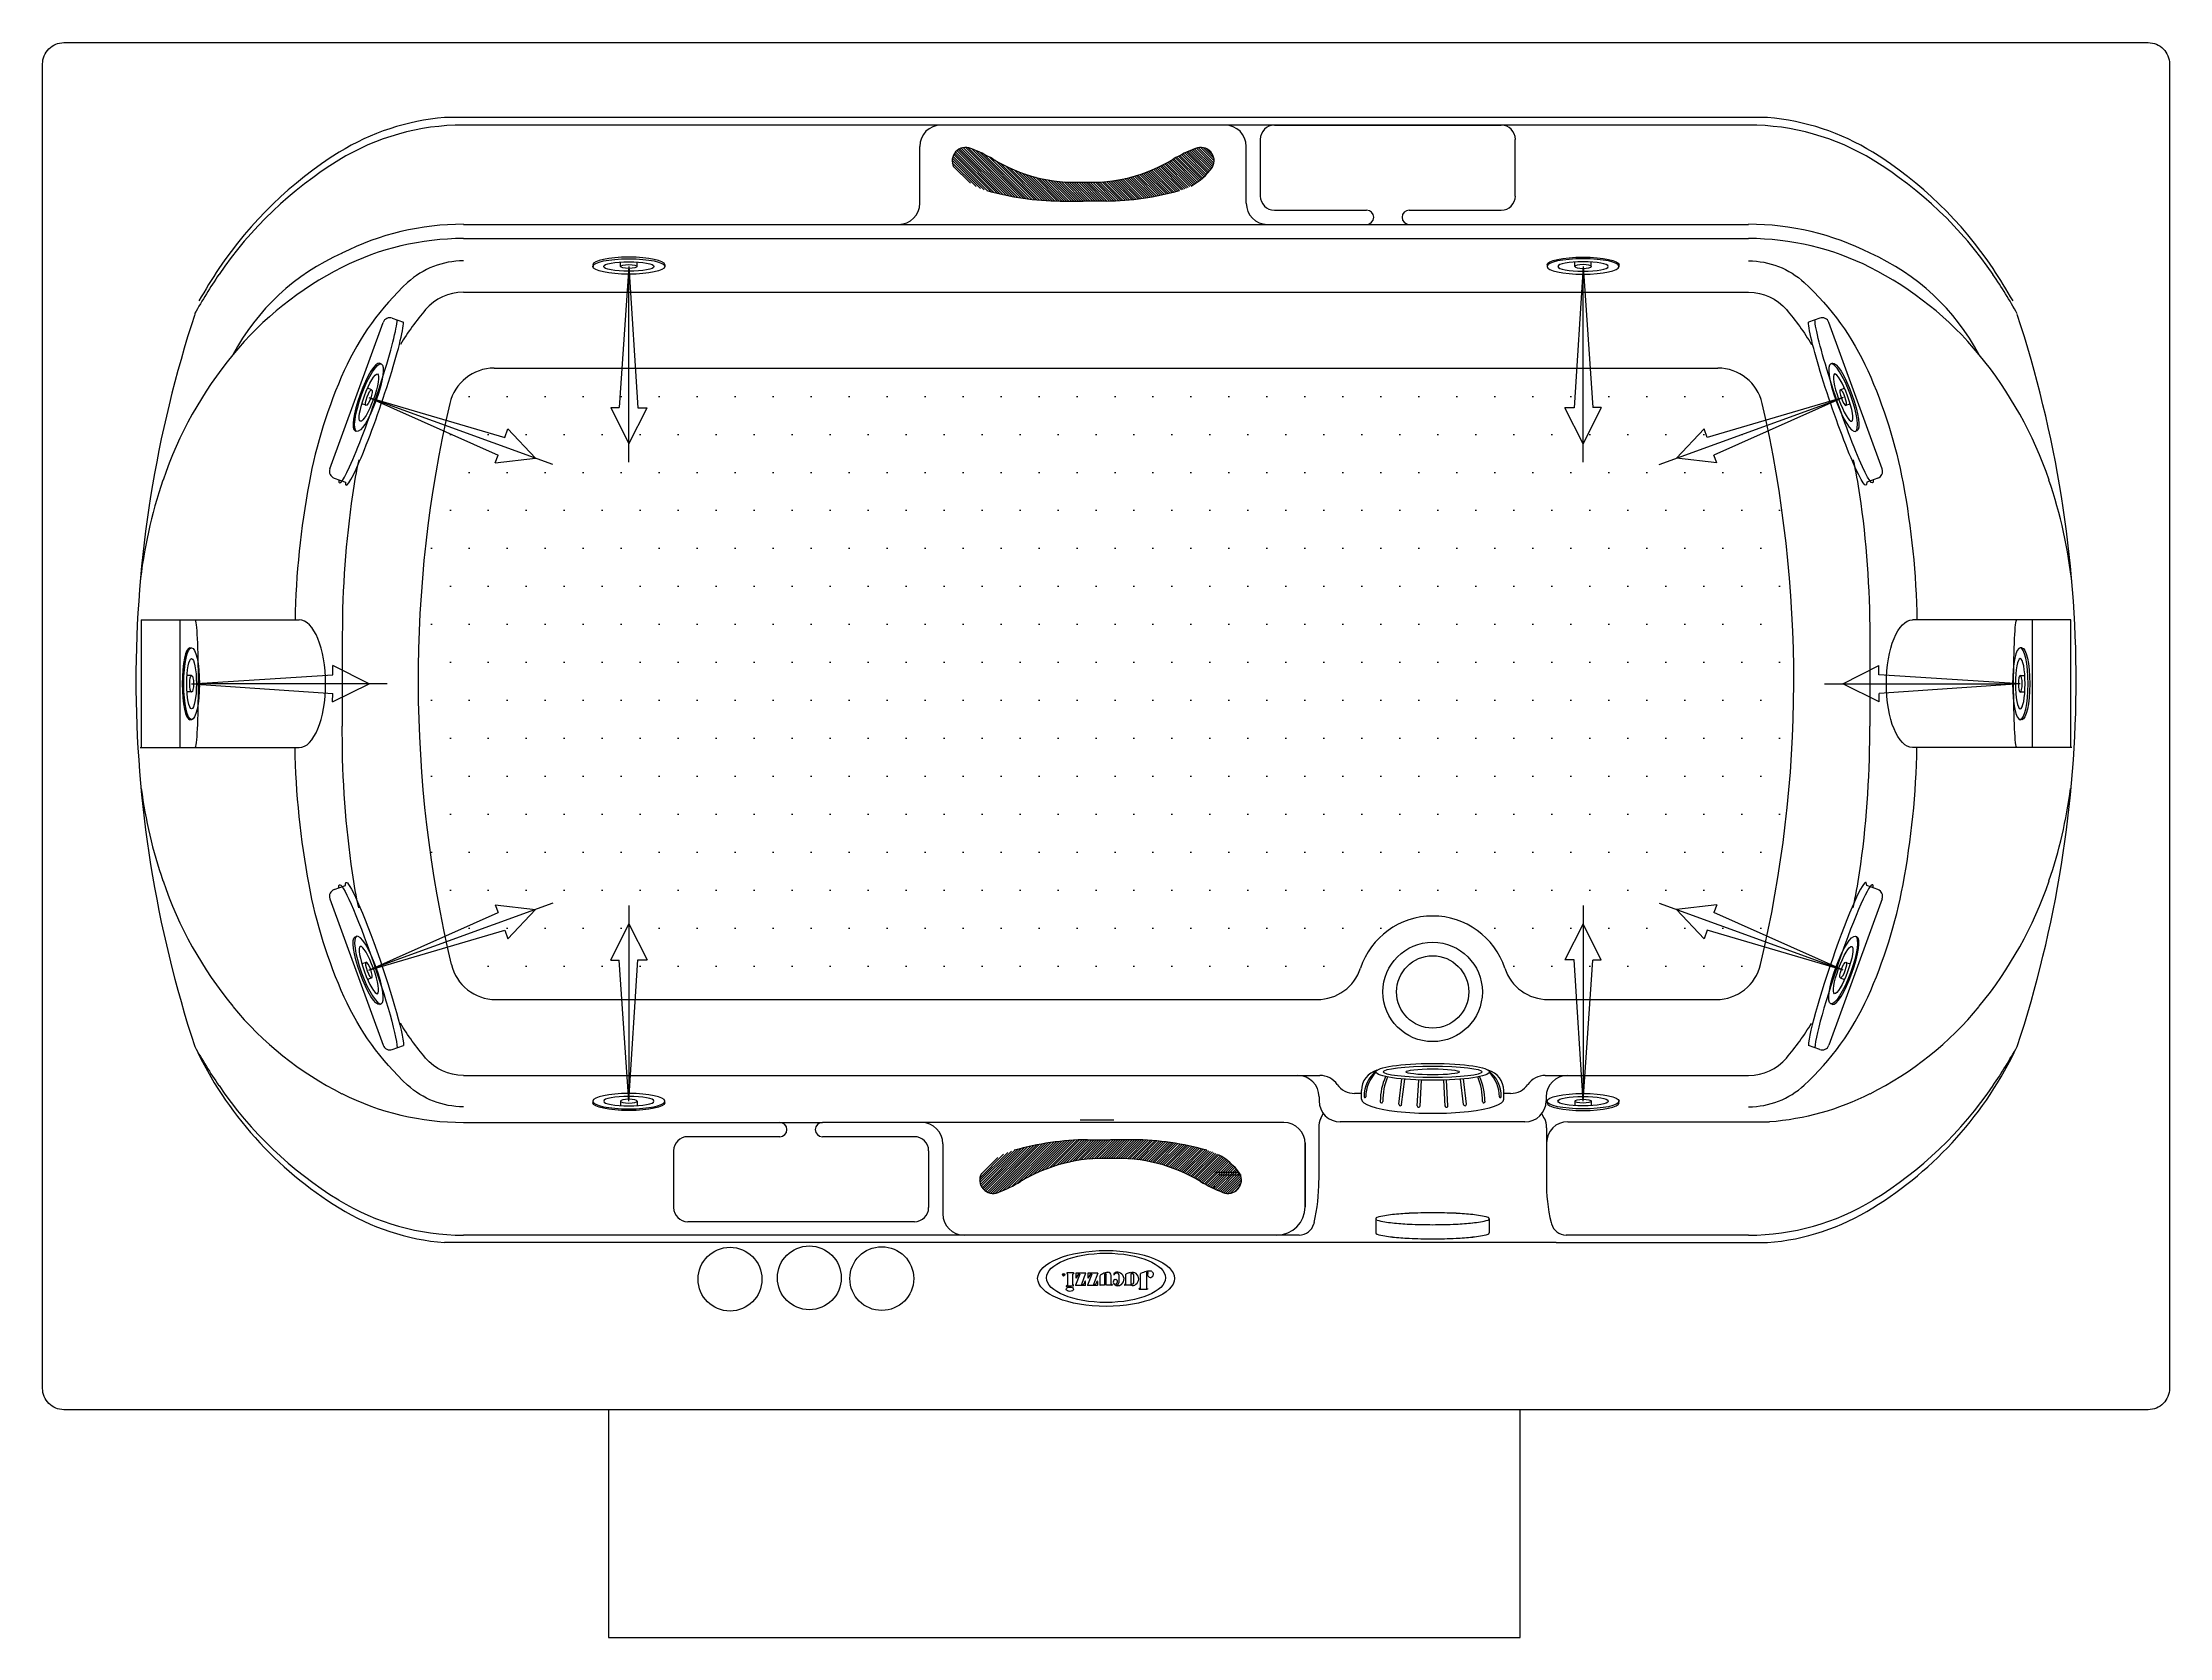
# Model space of a CAD drawing. Header units: millimetres. Extents: x -1227.97 to -1226.57, y 2265.08 to 2266.13.
import ezdxf
from ezdxf.enums import TextEntityAlignment as Align

# ---------------------------------------------------------------- set-up
doc = ezdxf.new("R2010")
doc.units = ezdxf.units.MM
doc.header["$LTSCALE"] = 10
doc.linetypes.add('CENTER', pattern=[2, 1.25, -0.25, 0.25, -0.25])
doc.linetypes.add('HIDDEN', pattern=[0.375, 0.25, -0.125])
for name, color, linetype in [('CONTOR04', 7, 'Continuous'), ('jacuzzi', 1, 'Continuous'), ('LCENTR02', 1, 'CENTER'), ('LCOTA02', 1, 'Continuous')]:
    doc.layers.add(name, color=color, linetype=linetype)
doc.styles.add('ROMANS', font='romans', dxfattribs={"height": 4})

# ---------------------------------------------------------------- blocks, each defined once
blk = doc.blocks.new('A$C302A24D9')
at = {"layer": 'jacuzzi'}
for p, q in [((1.81, 1.02), (1.81, 1.61)), ((2.9, 1.02), (2.9, 1.61)), ((0, 1.23), (0, 1.02)), ((4.71, 1.23), (4.71, 1.02))]:
    blk.add_line(p, q, dxfattribs=at)
at = {"layer": 'jacuzzi', "extrusion": (0, 0, -1)}
for centre, major_axis, ratio, start_param, end_param in [((2.36, 1.23), (2.36, 0), 0.431953, 3.141593, 6.283185), ((2.36, 1.02), (2.36, 0), 0.431953, 3.141593, 9.424778), ((2.36, 1.02), (1.65, 0), 0.381644, 3.141593, 9.424778), ((2.36, 1.02), (0.544, 0), 0.461888, 1.570796326794896, 7.853981633974482)]:
    blk.add_ellipse(centre, major_axis=major_axis, ratio=ratio, start_param=start_param, end_param=end_param, dxfattribs=at)
blk = doc.blocks.new('BMG')
at = {"layer": 'LCENTR02'}
blk.add_line((0, -12.84), (0, 1.55), dxfattribs=at)
at = {"layer": 'LCOTA02'}
for p, q in [((0, 0), (-0.59, -9.27)), ((0, 0), (0.64, -9.26)), ((0, -11.64), (-1.2, -9.27)), ((-0.59, -9.27), (-1.2, -9.27)), ((1.18, -9.25), (0, -11.64)), ((1.18, -9.25), (0.64, -9.26))]:
    blk.add_line(p, q, dxfattribs=at)
at = {"layer": 'CONTOR04', "yscale": 0.5}
blk.add_blockref('A$C302A24D9', (-2.36, -0.51), dxfattribs=at)

msp = doc.modelspace()

# ---------------------------------------------------------------- hatches: boundary and pattern name
at = {"layer": 'jacuzzi'}
h = msp.add_hatch(dxfattribs=at)
h.set_pattern_fill('ANSI31', color=256, scale=0.00884, style=0)
h.set_pattern_definition([(315, (-1229.847684, 2261.1131028), (-0.000781353, -0.000781353), [])])
h.paths.add_polyline_path([(-1227.2292, 2266.0543, -0.040015), (-1227.2142, 2266.0615, -0.693838), (-1227.2034, 2266.049, -0.117767), (-1227.2174, 2266.0366, -0.051981), (-1227.225, 2266.0336, -0.067757), (-1227.2733, 2266.0267), (-1227.2885, 2266.0267), (-1227.3036, 2266.0267, -0.067757), (-1227.3519, 2266.0336, -0.051981), (-1227.3596, 2266.0366, -0.117767), (-1227.3736, 2266.049, -0.693838), (-1227.3627, 2266.0615, -0.040015), (-1227.3478, 2266.0543, 0.150241), (-1227.2885, 2266.0391, 0.150241)])
h = msp.add_hatch(dxfattribs=at)
h.set_pattern_fill('DOTS', color=256, scale=0.4, style=0)
h.set_pattern_definition([(0, (-1254.54251, 2262.148062), (0.0125, 0.025), [0, -0.025])])
h.paths.add_polyline_path([(-1227.6751, 2265.501, -0.347675), (-1227.7043, 2265.5241, -0.115309), (-1227.7054, 2265.8934, -0.349236), (-1227.6761, 2265.9167), (-1226.8707, 2265.9167, -0.349236), (-1226.8415, 2265.8934, -0.115309), (-1226.8425, 2265.5241, -0.347675), (-1226.8717, 2265.501), (-1226.9824, 2265.501, -0.323974), (-1227.0109, 2265.5217, 0.72393), (-1227.1059, 2265.5217, -0.323974), (-1227.1344, 2265.501)])
h = msp.add_hatch(dxfattribs=at)
h.set_pattern_fill('ANSI31', color=256, scale=0.00884, style=0)
h.set_pattern_definition([(45, (-1229.8295968, 2270.3223108), (-0.000781353, 0.000781353), [])])
h.paths.add_polyline_path([(-1227.2111, 2265.3811, 0.040015), (-1227.1961, 2265.3739, 0.693838), (-1227.1853, 2265.3864, 0.117767), (-1227.1993, 2265.3988, 0.051981), (-1227.2069, 2265.4018, 0.067757), (-1227.2552, 2265.4087), (-1227.2704, 2265.4087), (-1227.2856, 2265.4087, 0.067757), (-1227.3338, 2265.4018, 0.051981), (-1227.3415, 2265.3988, 0.117767), (-1227.3555, 2265.3864, 0.693838), (-1227.3447, 2265.3739, 0.040015), (-1227.3297, 2265.3811, -0.150241), (-1227.2704, 2265.3963, -0.150241)])

# ---------------------------------------------------------------- linework, layer by layer
for p, q in [((-1227.4845, 2266.0816), (-1227.7089, 2266.0816)), ((-1227.4845, 2266.0767), (-1227.6964, 2266.0767)), ((-1226.8379, 2266.0816), (-1227.4845, 2266.0816)), ((-1226.8504, 2266.0767), (-1227.4845, 2266.0767)), ((-1227.1951, 2266.0767), (-1227.382, 2266.0767)), ((-1227.1625, 2266.0767), (-1227.0133, 2266.0767)), ((-1227.396, 2266.0253), (-1227.396, 2266.0627)), ((-1227.1811, 2266.0253), (-1227.1811, 2266.0627)), ((-1227.1718, 2266.03), (-1227.1718, 2266.0673)), ((-1227.004, 2266.03), (-1227.004, 2266.0673)), ((-1227.3036, 2266.0267), (-1227.2885, 2266.0267)), ((-1227.2733, 2266.0267), (-1227.2885, 2266.0267)), ((-1227.1625, 2266.0207), (-1227.1019, 2266.0207)), ((-1227.0739, 2266.0207), (-1227.0133, 2266.0207)), ((-1227.6964, 2266.0113), (-1226.8504, 2266.0113)), ((-1227.6964, 2266.002), (-1227.4845, 2266.002)), ((-1227.4845, 2266.002), (-1226.8504, 2266.002)), ((-1227.6964, 2265.9667), (-1226.8504, 2265.9667)), ((-1227.7843, 2265.8503), (-1227.7492, 2265.9468)), ((-1227.7432, 2265.9496), (-1227.7358, 2265.9469)), ((-1226.8036, 2265.9496), (-1226.811, 2265.9469)), ((-1226.7625, 2265.8503), (-1226.7977, 2265.9468)), ((-1227.6761, 2265.9167), (-1226.8707, 2265.9167)), ((-1227.7815, 2265.8443), (-1227.7741, 2265.8417)), ((-1226.7653, 2265.8443), (-1226.7727, 2265.8417)), ((-1227.9085, 2265.7509), (-1227.8044, 2265.7509)), ((-1227.9084, 2265.7509), (-1227.9084, 2265.6669)), ((-1227.883, 2265.7509), (-1227.883, 2265.6669)), ((-1226.6383, 2265.7509), (-1226.7425, 2265.7509)), ((-1226.6638, 2265.7509), (-1226.6638, 2265.6669)), ((-1226.6385, 2265.7509), (-1226.6385, 2265.6669)), ((-1227.7761, 2265.7409), (-1227.7761, 2265.681)), ((-1226.7707, 2265.7409), (-1226.7707, 2265.681)), ((-1227.7761, 2265.6768), (-1227.7761, 2265.681)), ((-1226.7707, 2265.6768), (-1226.7707, 2265.681)), ((-1227.9092, 2265.6669), (-1227.8044, 2265.6669)), ((-1226.6376, 2265.6669), (-1226.7425, 2265.6669)), ((-1227.7843, 2265.5674), (-1227.7492, 2265.4709)), ((-1227.7815, 2265.5734), (-1227.7741, 2265.5761)), ((-1226.7625, 2265.5674), (-1226.7977, 2265.4709)), ((-1226.7653, 2265.5734), (-1226.7727, 2265.5761)), ((-1227.6751, 2265.501), (-1227.1344, 2265.501)), ((-1226.9824, 2265.501), (-1226.8717, 2265.501)), ((-1227.7432, 2265.4681), (-1227.7358, 2265.4708)), ((-1226.8036, 2265.4681), (-1226.811, 2265.4708)), ((-1227.6964, 2265.451), (-1227.1326, 2265.451)), ((-1227.1053, 2265.4392), (-1227.1098, 2265.4392)), ((-1227.1053, 2265.4354), (-1227.1053, 2265.4411)), ((-1227.1053, 2265.4354), (-1227.1053, 2265.4411)), ((-1227.0806, 2265.4321), (-1227.0786, 2265.4487)), ((-1227.0788, 2265.4319), (-1227.0768, 2265.4485)), ((-1227.0685, 2265.431), (-1227.0676, 2265.448)), ((-1227.0666, 2265.4309), (-1227.0658, 2265.4479)), ((-1227.0502, 2265.4309), (-1227.0511, 2265.4479)), ((-1227.0484, 2265.431), (-1227.0492, 2265.448)), ((-1227.038, 2265.4319), (-1227.0401, 2265.4485)), ((-1227.0362, 2265.4321), (-1227.0382, 2265.4487)), ((-1227.0115, 2265.4354), (-1227.0116, 2265.4411)), ((-1227.0071, 2265.4392), (-1227.0116, 2265.4392)), ((-1226.9843, 2265.451), (-1226.8504, 2265.451)), ((-1227.1332, 2265.437), (-1227.1332, 2265.4344)), ((-1227.1319, 2265.4228), (-1227.1304, 2265.426)), ((-1226.9849, 2265.4228), (-1226.9865, 2265.426)), ((-1226.9837, 2265.437), (-1226.9837, 2265.4344)), ((-1227.6964, 2265.4201), (-1227.4601, 2265.4201)), ((-1227.4881, 2265.4107), (-1227.5487, 2265.4107)), ((-1227.1563, 2265.4201), (-1227.4601, 2265.4201)), ((-1227.3995, 2265.4107), (-1227.4601, 2265.4107)), ((-1227.1334, 2265.4166), (-1227.1334, 2265.382)), ((-1226.9977, 2265.4204), (-1227.1192, 2265.4204)), ((-1226.9834, 2265.4166), (-1226.9834, 2265.382)), ((-1226.9694, 2265.4206), (-1226.8367, 2265.4206)), ((-1227.558, 2265.4014), (-1227.558, 2265.3641)), ((-1227.3902, 2265.4014), (-1227.3902, 2265.3641)), ((-1227.3808, 2265.4061), (-1227.3808, 2265.3594)), ((-1227.2856, 2265.4087), (-1227.2704, 2265.4087)), ((-1227.2552, 2265.4087), (-1227.2704, 2265.4087)), ((-1227.1423, 2265.4066), (-1227.1423, 2265.3646)), ((-1227.1423, 2265.3646), (-1227.1423, 2265.4061)), ((-1227.3995, 2265.3547), (-1227.5487, 2265.3547)), ((-1227.1364, 2265.3542), (-1227.1366, 2265.3534)), ((-1227.0958, 2265.3567), (-1227.0958, 2265.3474)), ((-1227.0211, 2265.3567), (-1227.0211, 2265.3474)), ((-1226.9804, 2265.3542), (-1226.9802, 2265.3534)), ((-1226.977, 2265.341), (-1227.7089, 2265.341)), ((-1227.1463, 2265.3459), (-1227.6964, 2265.3459)), ((-1226.977, 2265.341), (-1226.8379, 2265.341)), ((-1226.8504, 2265.3459), (-1226.9705, 2265.3459)), ((-1227.2992, 2265.3209), (-1227.2992, 2265.3207)), ((-1227.2947, 2265.321), (-1227.2991, 2265.321)), ((-1227.2946, 2265.3209), (-1227.2946, 2265.3207)), ((-1227.2907, 2265.3203), (-1227.2935, 2265.313)), ((-1227.2869, 2265.3128), (-1227.2934, 2265.3128)), ((-1227.2932, 2265.3209), (-1227.2932, 2265.3179)), ((-1227.2869, 2265.3209), (-1227.2931, 2265.3209)), ((-1227.2927, 2265.3178), (-1227.2931, 2265.3178)), ((-1227.2868, 2265.3208), (-1227.2896, 2265.3135)), ((-1227.2869, 2265.3155), (-1227.2872, 2265.3155)), ((-1227.2868, 2265.3129), (-1227.2868, 2265.3154)), ((-1227.2827, 2265.3203), (-1227.2856, 2265.313)), ((-1227.279, 2265.3128), (-1227.2855, 2265.3128)), ((-1227.2853, 2265.3209), (-1227.2853, 2265.3179)), ((-1227.279, 2265.3209), (-1227.2852, 2265.3209)), ((-1227.2848, 2265.3178), (-1227.2852, 2265.3178)), ((-1227.2789, 2265.3208), (-1227.2817, 2265.3135)), ((-1227.279, 2265.3155), (-1227.2793, 2265.3155)), ((-1227.2789, 2265.3129), (-1227.2789, 2265.3154)), ((-1227.2744, 2265.3129), (-1227.2773, 2265.3129)), ((-1227.2695, 2265.3129), (-1227.2731, 2265.3129)), ((-1227.27, 2265.3136), (-1227.27, 2265.3193)), ((-1227.2695, 2265.3135), (-1227.2699, 2265.3135)), ((-1227.2694, 2265.3134), (-1227.2694, 2265.313)), ((-1227.2683, 2265.3206), (-1227.2683, 2265.3199)), ((-1227.265, 2265.3198), (-1227.265, 2265.3146)), ((-1227.2611, 2265.313), (-1227.2611, 2265.3133)), ((-1227.261, 2265.3135), (-1227.2604, 2265.3135)), ((-1227.2573, 2265.3129), (-1227.261, 2265.3129)), ((-1227.2603, 2265.3137), (-1227.2603, 2265.3203)), ((-1227.2573, 2265.3208), (-1227.2573, 2265.3213)), ((-1227.2571, 2265.3131), (-1227.2571, 2265.313)), ((-1227.2507, 2265.3108), (-1227.2507, 2265.3204)), ((-1227.2468, 2265.3212), (-1227.2468, 2265.311)), ((-1227.2515, 2265.3104), (-1227.2515, 2265.3107)), ((-1227.2513, 2265.3108), (-1227.2507, 2265.3108)), ((-1227.2464, 2265.3102), (-1227.2513, 2265.3102)), ((-1227.2466, 2265.3108), (-1227.2464, 2265.3108)), ((-1227.2462, 2265.3107), (-1227.2462, 2265.3104)), ((-1227.6008, 2265.231), (-1227.6008, 2265.081)), ((-1227.0008, 2265.081), (-1227.0008, 2265.231)), ((-1227.6008, 2265.081), (-1227.0008, 2265.081))]:
    msp.add_line(p, q, dxfattribs=at)
at = {"layer": 'jacuzzi', "linetype": 'HIDDEN'}
for p, q in [((-1227.2748, 2265.4215), (-1227.2905, 2265.4215)), ((-1227.2748, 2265.4215), (-1227.2905, 2265.4215)), ((-1227.2682, 2265.4215), (-1227.2761, 2265.4215)), ((-1227.1989, 2265.3855), (-1227.1845, 2265.3855)), ((-1227.2023, 2265.3774), (-1227.2028, 2265.3774))]:
    msp.add_line(p, q, dxfattribs=at)
at = {"layer": 'jacuzzi', "color": 3}
msp.add_lwpolyline([(-1226.5734, 2265.245, -0.414214), (-1226.5874, 2265.231), (-1227.9594, 2265.231, -0.414214), (-1227.9734, 2265.245), (-1227.9734, 2266.117, -0.414214), (-1227.9594, 2266.131), (-1226.5874, 2266.131, -0.414214), (-1226.5734, 2266.117)], format="xyb", close=True, dxfattribs=at)
at = {"layer": 'jacuzzi'}
for points in [[(-1227.6964, 2265.9873, 0.188149), (-1227.7331, 2265.973, 0.101334), (-1227.7748, 2265.9151, 0.059725), (-1227.798, 2265.841, 0.041549), (-1227.8072, 2265.7509)], [(-1226.8504, 2265.9873, -0.188149), (-1226.8138, 2265.973, -0.101334), (-1226.772, 2265.9151, -0.059725), (-1226.7488, 2265.841, -0.041549), (-1226.7396, 2265.7509)], [(-1227.6964, 2265.9667, 0.219593), (-1227.7213, 2265.9552, 0.041078), (-1227.7379, 2265.9322)], [(-1226.8504, 2265.9667, -0.219593), (-1226.8255, 2265.9552, -0.041078), (-1226.809, 2265.9322)], [(-1227.7653, 2265.8563, 0.016396), (-1227.7694, 2265.8333, 0.03634), (-1227.7761, 2265.7409)], [(-1226.7816, 2265.8563, -0.016396), (-1226.7774, 2265.8333, -0.03634), (-1226.7707, 2265.7409)], [(-1227.7653, 2265.5614, -0.016396), (-1227.7694, 2265.5844, -0.03634), (-1227.7761, 2265.6768)], [(-1226.7816, 2265.5614, 0.016396), (-1226.7774, 2265.5844, 0.03634), (-1226.7707, 2265.6768)], [(-1227.6964, 2265.4304, -0.188149), (-1227.7331, 2265.4447, -0.101334), (-1227.7748, 2265.5026, -0.059725), (-1227.798, 2265.5767, -0.041549), (-1227.8072, 2265.6669)], [(-1226.8504, 2265.4304, 0.188149), (-1226.8138, 2265.4447, 0.101334), (-1226.772, 2265.5026, 0.059725), (-1226.7488, 2265.5767, 0.041549), (-1226.7396, 2265.6669)], [(-1227.6964, 2265.451, -0.219593), (-1227.7213, 2265.4625, -0.041078), (-1227.7379, 2265.4855)], [(-1226.8504, 2265.451, 0.219593), (-1226.8255, 2265.4625, 0.041078), (-1226.809, 2265.4855)], [(-1227.2987, 2265.3203), (-1227.2987, 2265.3131, -0.309408), (-1227.2988, 2265.313, 0.090701), (-1227.2997, 2265.3124, 0.365017), (-1227.2997, 2265.3123), (-1227.2996, 2265.3121, 0.451807), (-1227.2994, 2265.3121, -0.178007), (-1227.2982, 2265.3125)], [(-1227.2983, 2265.3125), (-1227.2948, 2265.3125, 0.414214), (-1227.2947, 2265.3126), (-1227.2947, 2265.3131, 0.414214), (-1227.2948, 2265.3132), (-1227.2951, 2265.3132, -0.414214), (-1227.2952, 2265.3133), (-1227.2952, 2265.3203)], [(-1227.2739, 2265.3212, 0.062974), (-1227.2771, 2265.3195, 0.257829), (-1227.2774, 2265.3189), (-1227.2774, 2265.313)], [(-1227.2732, 2265.313), (-1227.2732, 2265.3201, 0.135484), (-1227.2732, 2265.3202, 0.597309), (-1227.2743, 2265.3202, 0.11277), (-1227.2743, 2265.3201), (-1227.2743, 2265.313)]]:
    msp.add_lwpolyline(points, format="xyb", dxfattribs=at)
at = {"layer": 'jacuzzi', "linetype": 'HIDDEN'}
msp.add_lwpolyline([(-1227.1873, 2265.3872), (-1227.2017, 2265.3872)], dxfattribs=at)
at = {"layer": 'jacuzzi'}
msp.add_lwpolyline([(-1227.2571, 2265.3197), (-1227.2571, 2265.3145, 1), (-1227.2552, 2265.3145), (-1227.2552, 2265.3197, 1)], format="xyb", close=True, dxfattribs=at)
for centre, radius in [((-1227.0584, 2265.506), 0.0327), ((-1227.0584, 2265.506), 0.0238), ((-1227.5209, 2265.3169), 0.021), ((-1227.4687, 2265.3178), 0.021), ((-1227.421, 2265.3173), 0.021), ((-1227.3013, 2265.3198), 0.000795)]:
    msp.add_circle(centre, radius, dxfattribs=at)
for centre, radius, start, end in [((-1227.6964, 2265.9194), 0.1573, 90, 121.4315), ((-1227.6964, 2265.9271), 0.155, 94.6272, 121.8405), ((-1227.382, 2266.0627), 0.014, 90, 180), ((-1227.1951, 2266.0627), 0.014, 0, 90), ((-1227.1625, 2266.0673), 0.00933, 90, 180), ((-1227.0133, 2266.0673), 0.00933, 0, 90), ((-1226.8504, 2265.9194), 0.1573, 58.5685, 90), ((-1226.8504, 2265.9271), 0.155, 58.1595, 85.3728), ((-1227.641, 2265.8379), 0.26, 121.8405, 146.2966), ((-1227.3658, 2266.0532), 0.00884, 67.6064, 208.6514), ((-1227.4005, 2265.9646), 0.104, 59.5405, 68.534), ((-1227.2935, 2266.1431), 0.1041, 238.576, 272.7531), ((-1227.2835, 2266.1431), 0.1041, 267.2469, 301.424), ((-1227.1764, 2265.9646), 0.104, 111.466, 120.4595), ((-1227.2111, 2266.0532), 0.00884, 331.3486, 112.3936), ((-1226.9058, 2265.8379), 0.26, 33.7034, 58.1595), ((-1227.6441, 2265.8338), 0.2575, 121.4315, 145.8725), ((-1227.2364, 2266.0721), 0.0403, 298.1047, 324.9712), ((-1226.9027, 2265.8338), 0.2575, 34.1275, 58.5685), ((-1227.3024, 2266.2075), 0.1808, 254.0978, 269.6029), ((-1227.2746, 2266.2075), 0.1808, 270.3971, 285.9022), ((-1227.1625, 2266.03), 0.00933, 180, 270), ((-1227.0133, 2266.03), 0.00933, 270, 0), ((-1227.41, 2266.0253), 0.014, 270, 0), ((-1227.1671, 2266.0253), 0.014, 180, 270), ((-1227.1019, 2266.016), 0.00467, 270, 90), ((-1227.0739, 2266.016), 0.00467, 90, 270), ((-1227.6964, 2265.8337), 0.1777, 90, 116.739), ((-1227.6964, 2265.8243), 0.1777, 90, 116.739), ((-1226.8504, 2265.8337), 0.1777, 63.261, 90), ((-1226.8504, 2265.8243), 0.1777, 63.261, 90), ((-1227.7157, 2265.8551), 0.15, 113.8287, 152.0047), ((-1226.8311, 2265.8551), 0.15, 27.9953, 66.1713), ((-1227.5613, 2265.7777), 0.3576, 145.8725, 150.744), ((-1227.5532, 2265.7793), 0.3656, 146.2966, 150.2145), ((-1227.6761, 2265.784), 0.2228, 116.739, 140.5737), ((-1226.8707, 2265.784), 0.2228, 39.4263, 63.261), ((-1226.9937, 2265.7793), 0.3656, 29.7855, 33.7034), ((-1226.9856, 2265.7777), 0.3576, 29.256, 34.1275), ((-1227.1337, 2265.7094), 0.7783, 161.8403, 180), ((-1227.7448, 2265.9452), 0.00467, 70, 160), ((-1226.802, 2265.9452), 0.00467, 20, 110), ((-1227.4131, 2265.7094), 0.7783, 0, 18.1597), ((-1227.6443, 2265.7579), 0.2639, 140.5737, 161.1934), ((-1227.6761, 2265.8867), 0.03, 90, 167.0042), ((-1226.8707, 2265.8867), 0.03, 12.9958, 90), ((-1226.9025, 2265.7579), 0.2639, 18.8066, 39.4263), ((-1226.9148, 2265.711), 0.8114, 167.0042, 193.3149), ((-1227.6321, 2265.711), 0.8114, 346.6851, 12.9958), ((-1227.7799, 2265.8487), 0.00467, 160, 250), ((-1226.7669, 2265.8487), 0.00467, 290, 20), ((-1227.5944, 2265.7409), 0.3167, 161.1934, 174.0453), ((-1226.9525, 2265.7409), 0.3167, 5.9547, 18.8066), ((-1227.1337, 2265.7127), 0.7783, 180, 198.1597), ((-1227.4131, 2265.7127), 0.7783, 341.8403, 0), ((-1227.5944, 2265.6812), 0.3167, 187.4771, 198.8066), ((-1226.9525, 2265.6812), 0.3167, 341.1934, 352.5229), ((-1227.6443, 2265.6642), 0.2639, 198.8066, 219.4263), ((-1226.9025, 2265.6642), 0.2639, 320.5737, 341.1934), ((-1227.7799, 2265.569), 0.00467, 110, 200), ((-1226.7669, 2265.569), 0.00467, 340, 70), ((-1227.0584, 2265.506), 0.05, 18.1962, 161.8038), ((-1227.6751, 2265.531), 0.03, 193.3149, 270), ((-1226.8717, 2265.531), 0.03, 270, 346.6851), ((-1227.1344, 2265.531), 0.03, 270, 341.8038), ((-1226.9824, 2265.531), 0.03, 198.1962, 270), ((-1227.6761, 2265.638), 0.2228, 219.4263, 243.261), ((-1226.8707, 2265.638), 0.2228, 296.739, 320.5737), ((-1227.6474, 2265.5766), 0.2497, 205.2358, 238.4122), ((-1227.5613, 2265.6449), 0.3576, 209.2635, 214.1275), ((-1227.7448, 2265.4725), 0.00467, 200, 290), ((-1226.802, 2265.4725), 0.00467, 250, 340), ((-1226.8995, 2265.5766), 0.2497, 301.5878, 334.7642), ((-1226.9856, 2265.6449), 0.3576, 325.8725, 330.7365), ((-1227.0913, 2265.441), 0.014, 105.4909, 179.5), ((-1227.0831, 2265.4377), 0.0204, 127.8314, 181.6456), ((-1227.0797, 2265.437), 0.0227, 134.3309, 180.2321), ((-1227.0256, 2265.441), 0.014, 0.5, 74.4472), ((-1227.0337, 2265.4377), 0.0204, 358.3544, 52.1082), ((-1227.0372, 2265.437), 0.0227, 359.7679, 45.0739), ((-1227.6441, 2265.5888), 0.2575, 214.1275, 238.5685), ((-1227.6964, 2265.5978), 0.1777, 243.261, 270), ((-1227.1472, 2265.437), 0.014, 0, 90), ((-1227.1326, 2265.437), 0.014, 35.3694, 90), ((-1227.1098, 2265.4532), 0.014, 215.3694, 270), ((-1227.0519, 2265.4337), 0.041, 156.1373, 179.444), ((-1227.0471, 2265.4337), 0.0442, 158.2863, 179.644), ((-1227.0697, 2265.4337), 0.0442, 0.356, 21.7114), ((-1227.065, 2265.4337), 0.041, 0.556, 23.8599), ((-1227.0071, 2265.4532), 0.014, 270, 324.6306), ((-1226.9843, 2265.437), 0.014, 90, 144.6306), ((-1226.9697, 2265.437), 0.014, 90, 180), ((-1226.8504, 2265.5978), 0.1777, 274.4405, 296.739), ((-1226.9027, 2265.5888), 0.2575, 301.4315, 325.8725), ((-1227.1192, 2265.4344), 0.014, 180, 270), ((-1227.1029, 2265.437), 0.000574, 158.3204, 352.6804), ((-1227.0921, 2265.4338), 0.000827, 160.0987, 10.7386), ((-1227.0797, 2265.432), 0.000906, 170.818, 354.7502), ((-1227.0676, 2265.431), 0.000924, 176.3618, 357.5776), ((-1227.0493, 2265.431), 0.000924, 182.4224, 3.6382), ((-1227.0371, 2265.432), 0.000906, 185.2498, 9.182), ((-1227.0247, 2265.4338), 0.000827, 169.2614, 19.9013), ((-1227.0139, 2265.437), 0.000574, 187.3196, 21.6796), ((-1226.9977, 2265.4344), 0.014, 270, 0), ((-1227.5487, 2265.4014), 0.00933, 90, 180), ((-1227.4881, 2265.4154), 0.00467, 270, 90), ((-1227.4601, 2265.4154), 0.00467, 90, 270), ((-1227.3995, 2265.4014), 0.00933, 0, 90), ((-1227.3948, 2265.4061), 0.014, 0, 90), ((-1227.1563, 2265.4061), 0.014, 0, 90), ((-1227.1563, 2265.4061), 0.014, 0, 90), ((-1227.1194, 2265.4166), 0.014, 153.4979, 180), ((-1227.1194, 2265.4166), 0.014, 153.4979, 180), ((-1226.9974, 2265.4166), 0.014, 0, 26.5021), ((-1226.9694, 2265.4066), 0.014, 90, 180), ((-1227.2843, 2265.2279), 0.1808, 90.3971, 105.9022), ((-1227.2754, 2265.2923), 0.1041, 87.2469, 121.424), ((-1227.2654, 2265.2923), 0.1041, 58.576, 92.7531), ((-1227.2565, 2265.2279), 0.1808, 74.0978, 89.6029), ((-1227.2183, 2265.3633), 0.0403, 35.0288, 61.8953), ((-1227.3477, 2265.3822), 0.00884, 151.3486, 292.3936), ((-1227.1931, 2265.3822), 0.00884, 247.6064, 28.6514), ((-1227.6964, 2265.5032), 0.1573, 238.5685, 270), ((-1227.3824, 2265.4708), 0.104, 291.466, 300.4595), ((-1227.1584, 2265.4708), 0.104, 239.5405, 248.534), ((-1227.2391, 2265.3794), 0.1057, 346.1843, 1.3923), ((-1226.8778, 2265.3794), 0.1057, 178.6077, 193.8157), ((-1226.8504, 2265.5032), 0.1573, 270, 301.4315), ((-1227.6964, 2265.4955), 0.155, 238.1595, 265.3728), ((-1227.5487, 2265.3641), 0.00933, 180, 270), ((-1227.3995, 2265.3641), 0.00933, 270, 0), ((-1227.3668, 2265.3599), 0.014, 180, 270), ((-1227.161, 2265.3646), 0.0187, 270, 0), ((-1227.0948, 2265.3567), 0.00098, 104.1631, 180), ((-1227.0948, 2265.3567), 0.00098, 180, 255.8369), ((-1227.0773, 2265.2874), 0.0724, 95.9674, 104.1631), ((-1227.0773, 2265.426), 0.0724, 255.8369, 264.0326), ((-1227.0661, 2265.18), 0.1804, 92.4792, 95.9674), ((-1227.0584, 2265.0035), 0.3571, 90, 92.4792), ((-1227.0584, 2265.0035), 0.3571, 87.5208, 90), ((-1227.0508, 2265.18), 0.1804, 84.0326, 87.5208), ((-1227.0396, 2265.2874), 0.0724, 75.8369, 84.0326), ((-1227.0396, 2265.426), 0.0724, 275.9674, 284.1631), ((-1227.0221, 2265.3567), 0.00098, 0, 75.8369), ((-1227.0221, 2265.3567), 0.00098, 284.1631, 0), ((-1226.8504, 2265.4955), 0.155, 274.6272, 301.8405), ((-1227.1463, 2265.3559), 0.01, 270, 345.3158), ((-1227.0948, 2265.3474), 0.00098, 180, 255.8369), ((-1227.0773, 2265.4167), 0.0724, 255.8369, 264.0326), ((-1227.0661, 2265.5334), 0.1804, 264.0326, 267.5208), ((-1227.0661, 2265.5241), 0.1804, 264.0326, 267.5208), ((-1227.0584, 2265.7099), 0.3571, 267.5208, 270), ((-1227.0584, 2265.7006), 0.3571, 267.5208, 270), ((-1227.0584, 2265.7099), 0.3571, 270, 272.4792), ((-1227.0584, 2265.7006), 0.3571, 270, 272.4792), ((-1227.0508, 2265.5334), 0.1804, 272.4792, 275.9674), ((-1227.0508, 2265.5241), 0.1804, 272.4792, 275.9674), ((-1227.0396, 2265.4167), 0.0724, 275.9674, 284.1631), ((-1227.0221, 2265.3474), 0.00098, 284.1631, 0), ((-1226.9705, 2265.3559), 0.01, 194.6842, 270), ((-1227.2991, 2265.3209), 0.0000913, 90, 180), ((-1227.2991, 2265.3207), 0.0000913, 180, 273.6112), ((-1227.2991, 2265.3203), 0.000365, 0, 93.6112), ((-1227.2948, 2265.3203), 0.000365, 82.1724, 180), ((-1227.2947, 2265.3209), 0.0000913, 0, 90), ((-1227.2947, 2265.3207), 0.0000913, 262.1724, 0), ((-1227.2934, 2265.3129), 0.0000913, 158.9296, 270), ((-1227.2931, 2265.3208), 0.0000913, 90, 180), ((-1227.2931, 2265.3179), 0.0000913, 180, 270), ((-1227.2927, 2265.3179), 0.000114, 270, 3.7772), ((-1227.29, 2265.3181), 0.00262, 114.8275, 183.7772), ((-1227.2906, 2265.318), 0.00243, 94.0743, 101.2218), ((-1227.2908, 2265.3204), 0.000114, 338.9296, 94.0743), ((-1227.2895, 2265.3134), 0.000114, 158.9296, 260.3374), ((-1227.2892, 2265.3149), 0.0016, 260.3374, 309.0048), ((-1227.2899, 2265.3156), 0.00257, 310.1573, 355.0588), ((-1227.2872, 2265.3154), 0.0000913, 90, 175.0588), ((-1227.2869, 2265.3208), 0.000114, 338.9296, 90), ((-1227.2869, 2265.3154), 0.0000913, 0, 90), ((-1227.2869, 2265.3129), 0.0000913, 270, 0), ((-1227.2855, 2265.3129), 0.0000913, 158.9296, 270), ((-1227.2852, 2265.3208), 0.0000913, 90, 180), ((-1227.2852, 2265.3179), 0.0000913, 180, 270), ((-1227.2848, 2265.3179), 0.000114, 270, 3.7772), ((-1227.282, 2265.3181), 0.00262, 114.8275, 183.7772), ((-1227.2827, 2265.318), 0.00243, 94.0743, 101.2218), ((-1227.2828, 2265.3204), 0.000114, 338.9296, 94.0743), ((-1227.2816, 2265.3134), 0.000114, 158.9296, 260.3374), ((-1227.2813, 2265.3149), 0.0016, 260.3374, 309.0048), ((-1227.282, 2265.3156), 0.00257, 310.1573, 355.0588), ((-1227.2793, 2265.3154), 0.0000913, 90, 175.0588), ((-1227.279, 2265.3208), 0.000114, 338.9296, 90), ((-1227.279, 2265.3154), 0.0000913, 0, 90), ((-1227.279, 2265.3129), 0.0000913, 270, 0), ((-1227.2773, 2265.313), 0.0000913, 180, 270), ((-1227.2744, 2265.313), 0.0000913, 270, 0), ((-1227.2725, 2265.3172), 0.00421, 84.0736, 109.8501), ((-1227.2731, 2265.313), 0.0000913, 180, 270), ((-1227.2722, 2265.3193), 0.00214, 0, 87.9232), ((-1227.2699, 2265.3136), 0.0000913, 180, 270), ((-1227.2695, 2265.3134), 0.0000913, 0, 90), ((-1227.2695, 2265.313), 0.0000913, 270, 0), ((-1227.2669, 2265.315), 0.00179, 114.3936, 205.9072), ((-1227.2658, 2265.3158), 0.00316, 209.5272, 267.5019), ((-1227.2654, 2265.317), 0.00467, 115.0031, 128.9089), ((-1227.2682, 2265.3206), 0.000114, 129.1312, 180), ((-1227.2682, 2265.3199), 0.000114, 180, 324.8584), ((-1227.2663, 2265.3186), 0.0022, 115.2704, 144.8584), ((-1227.2671, 2265.3153), 0.00138, 290.2833, 110.7343), ((-1227.2659, 2265.3172), 0.00427, 61.6824, 109.3433), ((-1227.2662, 2265.3182), 0.00266, 78.5772, 114.2197), ((-1227.2665, 2265.3136), 0.000419, 109.0295, 224.0873), ((-1227.2662, 2265.3141), 0.000976, 230.781, 276.3414), ((-1227.2663, 2265.3143), 0.00116, 277.112, 327.2426), ((-1227.2658, 2265.3166), 0.00398, 268.5996, 308.9527), ((-1227.2659, 2265.3199), 0.000927, 354.0544, 72.5389), ((-1227.267, 2265.3146), 0.00197, 330.4373, 359.0124), ((-1227.266, 2265.317), 0.00446, 307.1313, 62.2671), ((-1227.261, 2265.3133), 0.000183, 90, 180), ((-1227.261, 2265.313), 0.000183, 180, 270), ((-1227.2604, 2265.3137), 0.000183, 270, 0), ((-1227.2565, 2265.3138), 0.00749, 96.286, 120.0862), ((-1227.2556, 2265.3183), 0.00305, 48.3999, 124.2305), ((-1227.2573, 2265.313), 0.000183, 270, 0), ((-1227.2571, 2265.3131), 0.0000913, 51.4553, 180), ((-1227.2556, 2265.3156), 0.0028, 239.9231, 312.2761), ((-1227.2563, 2265.3171), 0.00441, 306.3033, 51.4856), ((-1227.2505, 2265.3204), 0.000183, 118.8232, 180), ((-1227.2414, 2265.3024), 0.0204, 105.5604, 116.8444), ((-1227.245, 2265.3153), 0.00692, 80.1754, 105.4183), ((-1227.2462, 2265.3211), 0.000567, 140.2199, 171.1443), ((-1227.2462, 2265.3211), 0.000606, 117.2029, 136.5289), ((-1227.2463, 2265.3212), 0.000455, 66.1283, 117.2029), ((-1227.2464, 2265.321), 0.000664, 15.7752, 66.1283), ((-1227.2442, 2265.3199), 0.00184, 149.3882, 303.2376), ((-1227.2462, 2265.3211), 0.000455, 329.3882, 15.7752), ((-1227.2442, 2265.3204), 0.00182, 54.8089, 80.1754), ((-1227.2443, 2265.3201), 0.00211, 302.9803, 54.8089), ((-1227.2513, 2265.3107), 0.000183, 90, 180), ((-1227.2513, 2265.3104), 0.000183, 180, 270), ((-1227.2466, 2265.311), 0.000183, 180, 270), ((-1227.2464, 2265.3107), 0.000183, 0, 90), ((-1227.2464, 2265.3104), 0.000183, 270, 0)]:
    msp.add_arc(centre, radius, start, end, dxfattribs=at)
at = {"layer": 'jacuzzi', "linetype": 'HIDDEN'}
for centre, radius, start, end in [((-1227.1873, 2265.3855), 0.00168, 0, 90), ((-1227.2023, 2265.3781), 0.000693, 270, 345.1417)]:
    msp.add_arc(centre, radius, start, end, dxfattribs=at)
at = {"layer": 'jacuzzi'}
for centre, major_axis, ratio, start_param, end_param in [((-1227.7592, 2265.8958), (0.0187, 0.0547), 0.079053, 2.889448, 6.031041), ((-1227.7549, 2265.8943), (0.0187, 0.0547), 0.079053, 2.889448, 6.031041), ((-1227.8729, 2265.7089), (0, 0.042), 0.049428, 3.141593, 6.283185), ((-1227.8044, 2265.7089), (0, 0.042), 0.411322, 3.141593, 6.283185), ((-1226.7919, 2265.5234), (0.0187, 0.0547), 0.079053, -0.252144, 2.889448), ((-1226.7876, 2265.5219), (0.0187, 0.0547), 0.079053, -0.252144, 2.889448), ((-1227.0584, 2265.4354), (0.0469, 0), 0.198307, 3.139581, 6.286647)]:
    msp.add_ellipse(centre, major_axis=major_axis, ratio=ratio, start_param=start_param, end_param=end_param, dxfattribs=at)
at = {"layer": 'jacuzzi', "extrusion": (0, 0, -1)}
for centre, major_axis, ratio, start_param, end_param in [((-1226.7919, 2265.8943), (-0.0187, 0.0547), 0.079053, 2.889448, 6.031041), ((-1226.7876, 2265.8958), (-0.0187, 0.0547), 0.079053, 2.889448, 6.031041), ((-1226.7425, 2265.7089), (0, 0.042), 0.411322, 3.141593, 6.283185), ((-1226.6739, 2265.7089), (0, 0.042), 0.049428, 3.141593, 6.283185), ((-1227.7592, 2265.5219), (-0.0187, 0.0547), 0.079053, -0.252144, 2.889448), ((-1227.7549, 2265.5234), (-0.0187, 0.0547), 0.079053, -0.252144, 2.889448)]:
    msp.add_ellipse(centre, major_axis=major_axis, ratio=ratio, start_param=start_param, end_param=end_param, dxfattribs=at)
at = {"layer": 'jacuzzi'}
for centre, major_axis, ratio in [((-1227.0584, 2265.4534), (-0.0373, 0), 0.1484), ((-1227.0584, 2265.4534), (-0.0326, 0), 0.114375), ((-1227.0584, 2265.4534), (-0.0176, 0), 0.112344), ((-1227.2734, 2265.3174), (0.045, 0), 0.408776), ((-1227.2734, 2265.3178), (0.0391, 0), 0.415223), ((-1227.2972, 2265.3103), (0.00235, 0), 0.621803)]:
    msp.add_ellipse(centre, major_axis=major_axis, ratio=ratio, dxfattribs=at)

# ---------------------------------------------------------------- block references
at = {"layer": 'jacuzzi', "yscale": 0.01003300330046386, "zscale": 0.0100330033003292}
for p, xscale, rotation in [((-1227.5875, 2265.9836), -0.0100330033002881, 359.9999999904682), ((-1226.9594, 2265.9836), 0.0100330033002881, 9.531837323132834e-09), ((-1227.7586, 2265.8973), -0.0100330033002881, 70.00000028688667), ((-1226.7882, 2265.8973), 0.0100330033002881, 289.9999997131133), ((-1227.8753, 2265.7089), -0.0100330033002881, 89.99999999998018), ((-1226.6716, 2265.7089), 0.0100330033002881, 270.0000000000198), ((-1227.7586, 2265.5204), 0.0100330033002881, 109.9999997131133), ((-1226.7882, 2265.5204), -0.0100330033002881, 250.0000002868867), ((-1227.5875, 2265.4341), 0.0100330033002881, 180.0000000095319), ((-1226.9594, 2265.4341), -0.0100330033002881, 179.9999999904681)]:
    msp.add_blockref('BMG', p, dxfattribs=dict(at, xscale=xscale, rotation=rotation))

# ---------------------------------------------------------------- texts
at = {"layer": 'jacuzzi', "style": 'ROMANS'}
msp.add_text('R', height=0.000797, rotation=180, dxfattribs=at).set_placement((-1227.3013, 2265.3198), align=Align.MIDDLE_CENTER)

doc.saveas('drawing.dxf')
